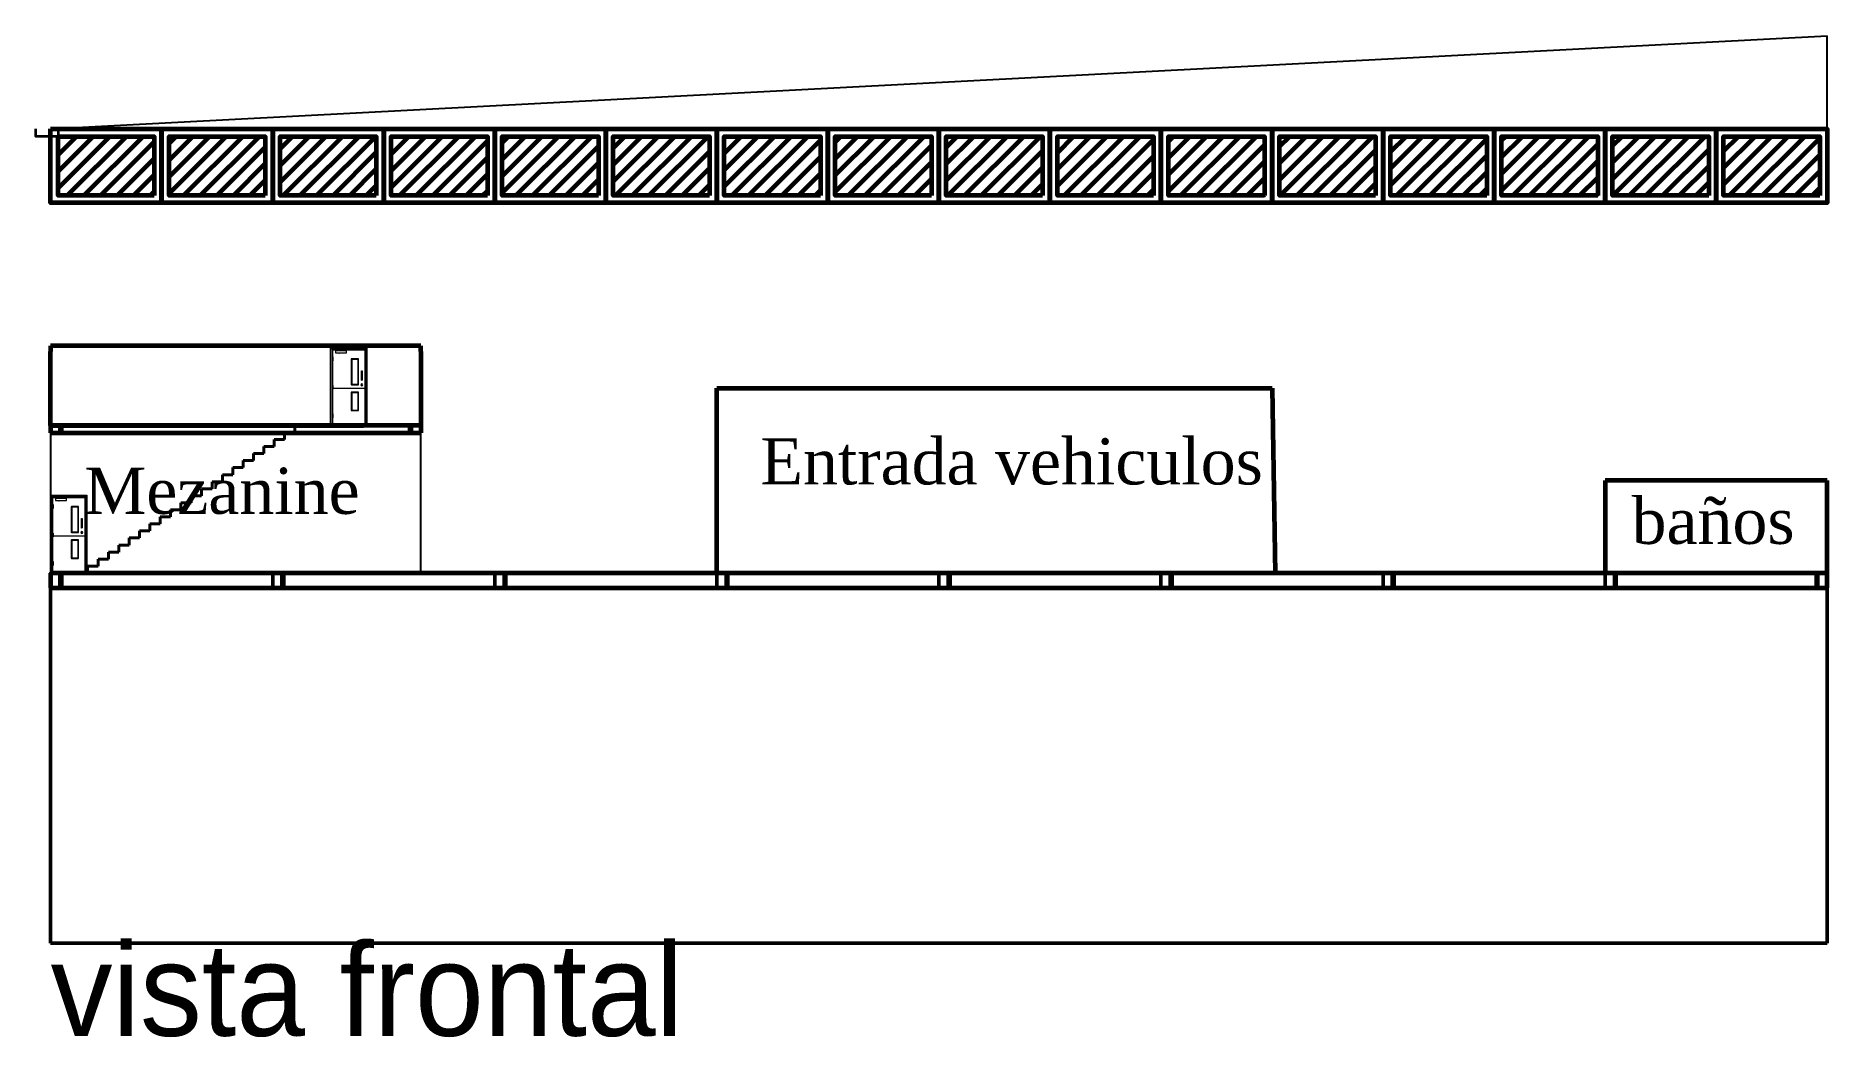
# Model space of a CAD drawing. Header units: metres. Extents: x 0 to 198, y 0 to 108.
# Drawn here: x 149.6 to 198, y 37.46 to 64.52 of the extents above; entities that cross this region are included whole.
import ezdxf
from ezdxf.enums import TextEntityAlignment as Align

# ---------------------------------------------------------------- set-up
doc = ezdxf.new("R2010")
doc.units = ezdxf.units.M
for name, color, linetype, lineweight in [('3', 250, 'Continuous', 40), ('A-CLNG', 226, 'Continuous', 25), ('A-COLS', 1, 'Continuous', 50), ('A-WALL', 7, 'Continuous', 60), ('C-BLDG', 8, 'Continuous', 25), ('C-SOIL', 32, 'Continuous', 9), ('C-WALL', 7, 'Continuous', 60), ('C-WATR', 174, 'Continuous', 35), ('S-BEAM', 1, 'Continuous', 50), ('S-FNDN', 22, 'Continuous', 60), ('S-STIF', 22, 'Continuous', 50), ('S-STRS', 4, 'Continuous', 40), ('www.cadblocksfree.com', 7, 'Continuous', 5)]:
    doc.layers.add(name, color=color, linetype=linetype, lineweight=lineweight)
doc.styles.add('Annotative', font='times.ttf')

msp = doc.modelspace()

# ---------------------------------------------------------------- texts
at = {"insert": (150, 40), "char_height": 2.5, "attachment_point": 1}
msp.add_mtext_dynamic_manual_height_columns('vista frontal', width=48, gutter_width=12.5, heights=[0], dxfattribs=at)
at = {"layer": 'A-WALL', "attachment_point": 1, "style": 'Annotative'}
for s, insert, char_height, width in [('Entrada vehiculos', (169.175, 53.646), 1.24987, 14.63023), ('baños', (192.715, 52.041), 1.2499, 3.54122)]:
    msp.add_mtext(s, dxfattribs=dict(at, insert=insert, char_height=char_height, width=width))
at = {"layer": 'C-BLDG', "style": 'Annotative'}
msp.add_text('Mezanine', height=1.2499, dxfattribs=at).set_placement((158.349, 51.602), align=Align.RIGHT)

# ---------------------------------------------------------------- blocks, each defined once
blk = doc.blocks.new('*U14')
at = {"layer": 'A-COLS'}
blk.add_lwpolyline([(0.125, -0.2), (-0.125, -0.2), (-0.125, 0.2), (0.125, 0.2)], close=True, dxfattribs=at)
blk = doc.blocks.new('*U15')
at = {"layer": 'A-COLS', "color": 0, "linetype": 'ByBlock', "lineweight": -2, "transparency": 16777216}
for p in [(0, 0), (6, 0), (12, 0), (18, 0), (24, 0), (30, 0), (36, 0), (42, 0)]:
    blk.add_blockref('*U14', p, dxfattribs=at)
blk = doc.blocks.new('A$C7FAC4C42')
at = {"layer": 'www.cadblocksfree.com', "lineweight": 5}
for p, q in [((0, 2105), (982, 2105)), ((0, 0), (0, 2105)), ((0, 2078), (982, 2078)), ((36, 2070), (946, 2070)), ((36, 2070), (36, 0)), ((57, 1852), (57, 2050)), ((57, 2050), (211, 2050)), ((59, 1852), (59, 2048)), ((59, 2048), (211, 2048)), ((136, 2024), (431, 2024)), ((431, 2024), (136, 2024)), ((136, 2024), (136, 1964)), ((136, 1964), (431, 1964)), ((211, 2053), (268, 2053)), ((211, 2024), (211, 2053)), ((211, 2043), (268, 2043)), ((211, 1962), (211, 1964)), ((211, 1962), (220, 1954)), ((211, 1962), (243, 1962)), ((220, 1954), (235, 1954)), ((290, 2075), (235, 2075)), ((235, 2075), (235, 2055)), ((235, 2055), (255, 2055)), ((235, 1954), (243, 1962)), ((237, 2055), (237, 2075)), ((253, 2066), (237, 2066)), ((253, 2058), (237, 2058)), ((243, 2024), (243, 2043)), ((243, 1962), (243, 1964)), ((253, 2065), (253, 2059)), ((255, 2067), (271, 2067)), ((271, 2057), (255, 2057)), ((255, 2053), (255, 2057)), ((270, 2052), (270, 2057)), ((270, 2055), (290, 2055)), ((288, 2066), (272, 2066)), ((288, 2058), (272, 2058)), ((272, 2050), (925, 2050)), ((273, 2065), (273, 2059)), ((273, 2048), (923, 2048)), ((288, 2075), (288, 2055)), ((290, 2055), (290, 2075)), ((431, 1964), (431, 2024)), ((923, 2048), (923, 6)), ((925, 2050), (925, 0)), ((946, 2070), (946, 0)), ((982, 2105), (982, 0)), ((65, 1852), (51, 1852)), ((51, 1850), (51, 1852)), ((51, 1850), (51, 1750)), ((65, 1850), (51, 1850)), ((51, 1750), (65, 1750)), ((51, 1748), (51, 1750)), ((51, 1748), (65, 1748)), ((54, 1798), (54, 1850)), ((54, 1850), (57, 1850)), ((54, 1798), (54, 1750)), ((57, 1750), (54, 1750)), ((57, 1798), (57, 1850)), ((57, 1798), (57, 1750)), ((57, 1082), (57, 1748)), ((59, 1798), (59, 1850)), ((62, 1850), (59, 1850)), ((59, 1798), (59, 1750)), ((62, 1750), (59, 1750)), ((59, 1082), (59, 1748)), ((62, 1798), (62, 1850)), ((62, 1798), (62, 1750)), ((65, 1852), (65, 1850)), ((65, 1850), (65, 1750)), ((65, 1750), (65, 1748)), ((65, 1082), (51, 1082)), ((51, 1080), (51, 1082)), ((51, 1080), (51, 980)), ((65, 1080), (51, 1080)), ((51, 980), (65, 980)), ((51, 978), (51, 980)), ((51, 978), (65, 978)), ((54, 1028), (54, 1080)), ((54, 1080), (57, 1080)), ((54, 1028), (54, 980)), ((57, 980), (54, 980)), ((57, 1028), (57, 1080)), ((57, 1028), (57, 980)), ((57, 312), (57, 978)), ((59, 1028), (59, 1080)), ((62, 1080), (59, 1080)), ((59, 1028), (59, 980)), ((62, 980), (59, 980)), ((59, 312), (59, 978)), ((62, 1028), (62, 1080)), ((62, 1028), (62, 980)), ((65, 1082), (65, 1080)), ((65, 1080), (65, 980)), ((65, 1006), (923, 1006)), ((65, 980), (65, 978)), ((838, 1087), (838, 1101)), ((847, 1087), (847, 1101)), ((0, 0), (982, 0)), ((65, 312), (51, 312)), ((51, 310), (51, 312)), ((51, 310), (51, 210)), ((65, 310), (51, 310)), ((51, 210), (65, 210)), ((51, 208), (51, 210)), ((51, 208), (65, 208)), ((54, 258), (54, 310)), ((54, 310), (57, 310)), ((54, 258), (54, 210)), ((57, 210), (54, 210)), ((57, 258), (57, 310)), ((57, 258), (57, 210)), ((57, 0), (57, 208)), ((59, 258), (59, 310)), ((62, 310), (59, 310)), ((59, 258), (59, 210)), ((62, 210), (59, 210)), ((59, 6), (59, 208)), ((923, 6), (59, 6)), ((62, 258), (62, 310)), ((62, 258), (62, 210)), ((65, 312), (65, 310)), ((65, 310), (65, 210)), ((65, 210), (65, 208))]:
    blk.add_line(p, q, dxfattribs=at)
for points in [[(748, 1800), (568, 1800, 0.414214), (558, 1790), (558, 1110, 0.414214), (568, 1100), (748, 1100, 0.414214), (758, 1110), (758, 1790, 0.414214)], [(738, 1785), (578, 1785, 0.414214), (573, 1780), (573, 1120, 0.414214), (578, 1115), (738, 1115, 0.414214), (743, 1120), (743, 1780, 0.414214)], [(833, 1471, -0.414214), (843, 1480, -0.414214), (852, 1471), (852, 1230, -0.414214), (843, 1220, -0.414214), (833, 1230)], [(748, 900), (568, 900, 0.414214), (558, 890), (558, 410, 0.414214), (568, 400), (748, 400, 0.414214), (758, 410), (758, 890, 0.414214)], [(738, 885), (578, 885, 0.414214), (573, 880), (573, 420, 0.414214), (578, 415), (738, 415, 0.414214), (743, 420), (743, 880, 0.414214)]]:
    blk.add_lwpolyline(points, format="xyb", close=True, dxfattribs=at)
for centre, radius, start, end in [((255, 2065), 2, 90, 180), ((255, 2059), 2, 180, 270), ((268, 2048), 4.91, 357.74, 89.9685), ((268, 2048), 4.9, 270, 0), ((271, 2065), 2, 0, 90), ((271, 2059), 2, 270, 0), ((843, 1100), 26, 90, 180), ((843, 1100), 26, 180, 270), ((843, 1107), 7.37, 303.3407, 236.6593), ((843, 1087), 4.05, 180, 0), ((843, 1100), 26, 0, 90), ((843, 1100), 26, 270, 0)]:
    blk.add_arc(centre, radius, start, end, dxfattribs=at)
blk = doc.blocks.new('VENTANA DAPC')
h = blk.add_hatch()
h.set_pattern_fill('ANSI31', color=256, scale=0.1)
h.set_pattern_definition([(45, (-2473.2545, -2107.3046), (-0.224506403, 0.224506403), [])])
h.paths.add_polyline_path([(2.8, -1.8), (0.2, -1.8), (0.2, -0.2), (2.8, -0.2)])
for points in [[(0, 0), (3, 0), (3, -2), (0, -2)], [(2.8, -1.8), (0.2, -1.8), (0.2, -0.2), (2.8, -0.2)]]:
    blk.add_lwpolyline(points, close=True)
blk = doc.blocks.new('*U61')
at = {"layer": 'C-WALL'}
blk.add_blockref('VENTANA DAPC', (-1.5, 1), dxfattribs=at)
blk = doc.blocks.new('*U62')
at = {"layer": 'C-WALL', "color": 0, "linetype": 'ByBlock', "lineweight": -2, "transparency": 16777216}
for p in [(0, 0), (3, 0), (6, 0), (9, 0), (12, 0), (15, 0), (18, 0), (21, 0), (24, 0), (27, 0), (30, 0), (33, 0), (36, 0), (39, 0), (42, 0), (45, 0)]:
    blk.add_blockref('*U61', p, dxfattribs=at)

# ---------------------------------------------------------------- linework, layer by layer
at = {"layer": 'A-CLNG'}
for p, q in [((150, 62), (198, 64.516)), ((198, 62), (198, 64.516)), ((150, 62), (198, 62))]:
    msp.add_line(p, q, dxfattribs=at)
at = {"layer": 'A-COLS'}
for p, q in [((150, 53.99), (150, 53.79)), ((150, 53.99), (150.25, 53.99)), ((150.25, 53.788), (150, 53.787)), ((150.25, 53.99), (150.25, 53.788)), ((160, 53.99), (159.75, 53.99)), ((159.75, 53.99), (159.75, 53.79)), ((160, 53.79), (159.75, 53.79)), ((160, 53.99), (160, 53.79)), ((198, 50), (197.75, 50)), ((197.75, 50), (197.75, 49.6)), ((198, 49.6), (198, 50)), ((197.75, 49.6), (198, 49.6))]:
    msp.add_line(p, q, dxfattribs=at)
at = {"layer": 'A-WALL'}
for p, q in [((160, 56.14), (150, 56.14)), ((150, 56.14), (150, 55.99)), ((160, 55.99), (160, 56.14))]:
    msp.add_line(p, q, dxfattribs=at)
at = {"layer": 'C-BLDG'}
for p, q in [((160, 53.99), (150, 53.99)), ((150, 53.99), (150, 50)), ((160, 50), (160, 53.99))]:
    msp.add_line(p, q, dxfattribs=at)
at = {"layer": 'C-SOIL'}
msp.add_line((150, 50), (198, 50), dxfattribs=at)
at = {"layer": 'C-WALL'}
for p, q in [((150, 53.99), (150, 55.99)), ((160, 55.99), (160, 53.99)), ((168, 50), (168, 55)), ((168, 55), (183, 55)), ((183, 55), (183.083, 50)), ((150, 53.99), (158.45, 53.99)), ((160, 53.99), (159.55, 53.99)), ((198, 52.5), (192, 52.5)), ((192, 52.5), (192, 50)), ((198, 50), (198, 52.5))]:
    msp.add_line(p, q, dxfattribs=at)
at = {"layer": 'C-WATR'}
msp.add_lwpolyline([(150.2, 62), (150.2, 61.8), (149.6, 61.8), (149.6, 62)], dxfattribs=at)
at = {"layer": 'S-BEAM'}
for p, q in [((150, 53.99), (160, 53.99)), ((160, 53.79), (150, 53.79)), ((150, 53.79), (150.3, 53.79)), ((150.3, 53.79), (150.3, 53.99)), ((159.7, 53.79), (159.7, 53.99)), ((160, 53.79), (159.7, 53.79)), ((160, 53.99), (160, 53.79)), ((150, 50), (150, 49.6)), ((198, 50), (150, 50)), ((150.3, 49.6), (150.3, 50)), ((156.3, 49.6), (156.3, 50)), ((162.3, 49.594), (162.3, 50)), ((168.3, 49.6), (168.3, 50)), ((174.3, 49.6), (174.3, 50)), ((180.3, 49.6), (180.3, 50)), ((186.3, 49.6), (186.3, 50)), ((192.3, 49.6), (192.3, 50)), ((197.7, 49.6), (197.7, 50)), ((198, 49.6), (198, 50)), ((150, 49.6), (198, 49.6)), ((150, 49.6), (150.3, 49.6)), ((156, 49.6), (156.3, 49.6)), ((162, 49.6), (162.3, 49.594)), ((168, 49.6), (168.3, 49.6)), ((174, 49.6), (174.3, 49.6)), ((180, 49.6), (180.3, 49.6)), ((186, 49.6), (186.3, 49.6)), ((192, 49.6), (192.3, 49.6)), ((198, 49.6), (197.7, 49.6))]:
    msp.add_line(p, q, dxfattribs=at)
at = {"layer": 'S-FNDN'}
for p, q in [((160, 53.99), (150, 53.99)), ((150, 53.99), (150, 53.79)), ((150, 53.79), (160, 53.79)), ((160, 53.99), (160, 53.79)), ((150, 50), (150, 49.6)), ((198, 50), (150, 50)), ((198, 49.6), (198, 50)), ((150, 49.6), (198, 49.6))]:
    msp.add_line(p, q, dxfattribs=at)
at = {"layer": 'S-STIF'}
for p, q in [((150, 50), (150, 40)), ((198, 40), (198, 50)), ((150, 40), (198, 40))]:
    msp.add_line(p, q, dxfattribs=at)
at = {"layer": 'S-STRS'}
for p, q in [((156.32, 53.61), (156.32, 53.8)), ((156.32, 53.8), (156.6, 53.8)), ((156.6, 53.8), (156.6, 53.99)), ((156.6, 53.99), (156.88, 53.99)), ((156.88, 53.99), (159.55, 53.99)), ((155.76, 53.23), (155.76, 53.42)), ((155.76, 53.42), (156.04, 53.42)), ((156.04, 53.42), (156.04, 53.61)), ((156.04, 53.61), (156.32, 53.61)), ((154.92, 52.66), (154.92, 52.85)), ((154.92, 52.85), (155.2, 52.85)), ((155.2, 52.85), (155.2, 53.04)), ((155.2, 53.04), (155.48, 53.04)), ((155.48, 53.04), (155.48, 53.23)), ((155.48, 53.23), (155.76, 53.23)), ((154.08, 52.09), (154.08, 52.28)), ((154.08, 52.28), (154.36, 52.28)), ((154.36, 52.28), (154.36, 52.47)), ((154.36, 52.47), (154.64, 52.47)), ((154.64, 52.47), (154.64, 52.66)), ((154.64, 52.66), (154.92, 52.66)), ((153.52, 51.71), (153.52, 51.9)), ((153.52, 51.9), (153.8, 51.9)), ((153.8, 51.9), (153.8, 52.09)), ((153.8, 52.09), (154.08, 52.09)), ((152.68, 51.14), (152.68, 51.33)), ((152.68, 51.33), (152.96, 51.33)), ((152.96, 51.33), (152.96, 51.52)), ((152.96, 51.52), (153.24, 51.52)), ((153.24, 51.52), (153.24, 51.71)), ((153.24, 51.71), (153.52, 51.71)), ((152.12, 50.76), (152.12, 50.95)), ((152.12, 50.95), (152.4, 50.95)), ((152.4, 50.95), (152.4, 51.14)), ((152.4, 51.14), (152.68, 51.14)), ((151.28, 50.19), (151.28, 50.38)), ((151.28, 50.38), (151.56, 50.38)), ((151.56, 50.38), (151.56, 50.57)), ((151.56, 50.57), (151.84, 50.57)), ((151.84, 50.57), (151.84, 50.76)), ((151.84, 50.76), (152.12, 50.76)), ((151, 50), (151, 50.19)), ((151, 50.19), (151.28, 50.19)), ((151, 50), (151, 50.19)), ((151, 50.19), (151.28, 50.19)), ((151, 50), (151, 50.19)), ((151, 50.19), (151.28, 50.19))]:
    msp.add_line(p, q, dxfattribs=at)

# ---------------------------------------------------------------- block references
at = {"layer": '3', "xscale": 0.0009990034826625979, "yscale": 0.0009990034826625979, "zscale": 0.0009990034826625979}
for p in [(157.563, 53.99), (150, 50)]:
    msp.add_blockref('A$C7FAC4C42', p, dxfattribs=at)
at = {"layer": 'A-COLS'}
msp.add_blockref('*U15', (150.125, 49.8), dxfattribs=at)
at = {"layer": 'C-WALL'}
msp.add_blockref('*U62', (151.5, 61), dxfattribs=at)

msp.set_redraw_order([(e.dxf.handle, doc.entitydb.next_handle()) for e in msp.query("TEXT MTEXT ATTDEF DIMENSION ARC_DIMENSION")])  # texts and dimensions are drawn at this point

doc.saveas('drawing.dxf')
